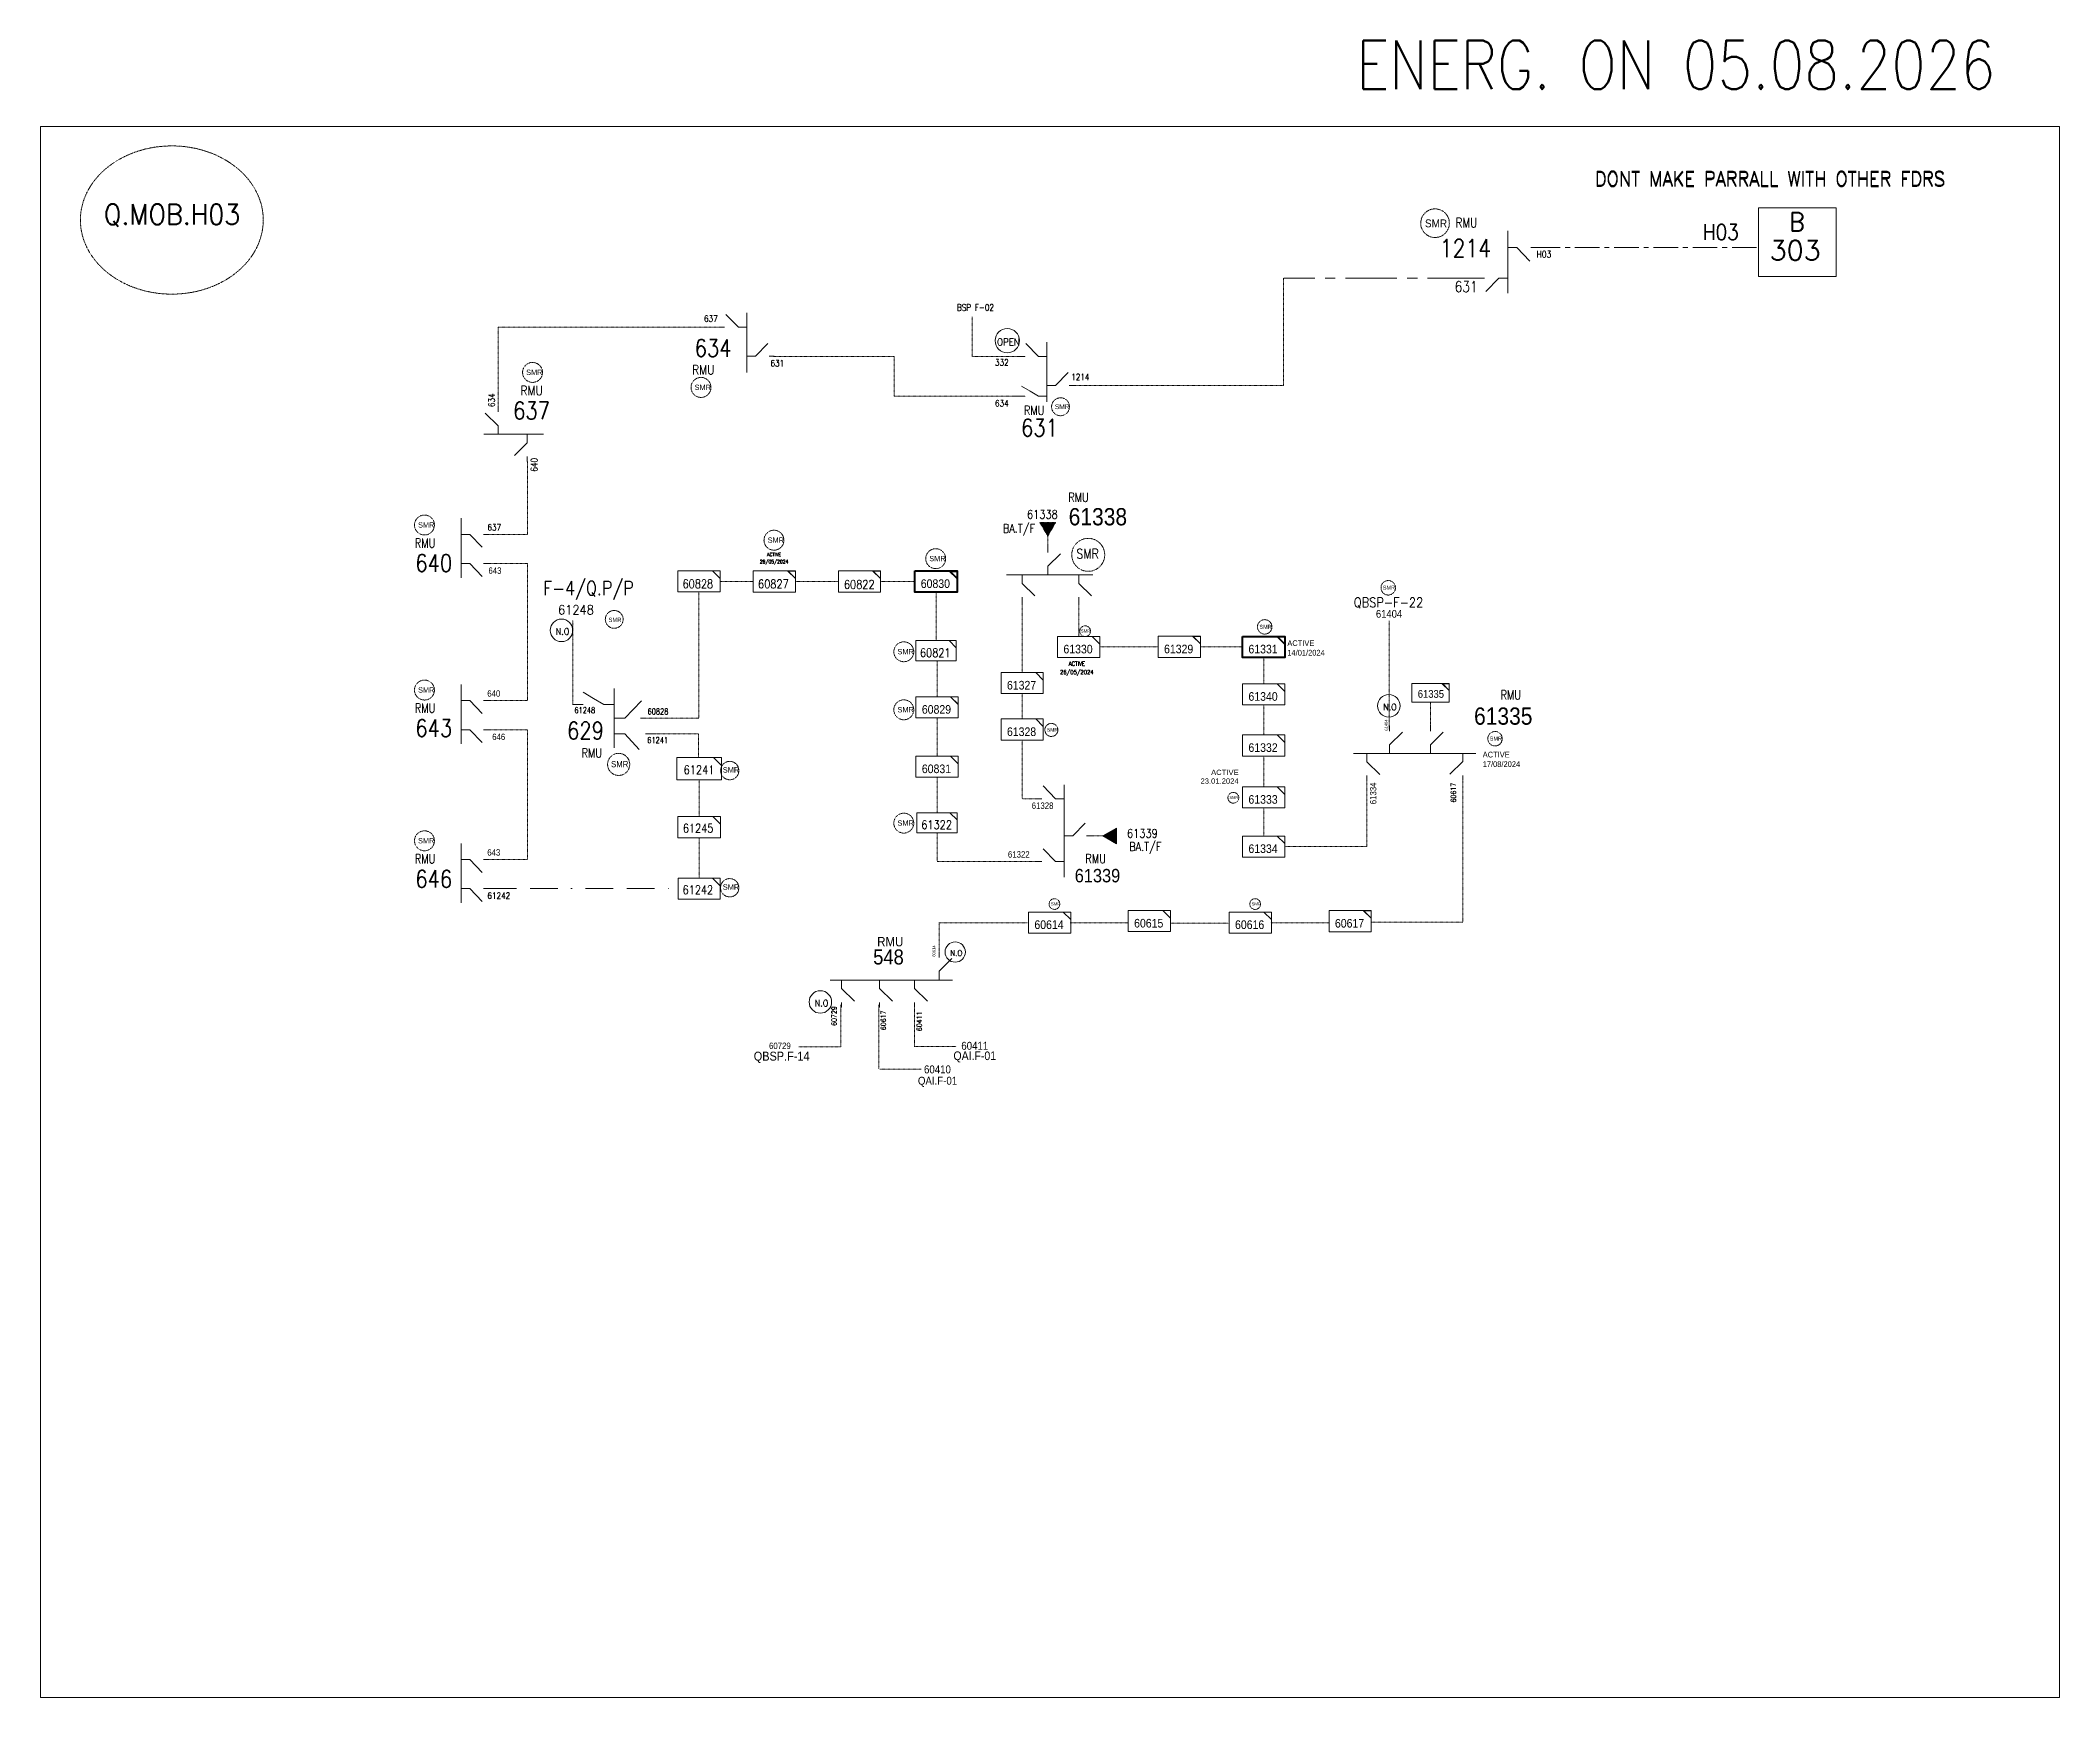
# Model space of a CAD drawing. Header units: metres. Extents: x 65984 to 144644, y -19036 to 23726.
# Drawn here: x 90215 to 92260, y 13577 to 15256 of the extents above; entities that cross this region are included whole.
import ezdxf
from ezdxf.enums import TextEntityAlignment as Align

# ---------------------------------------------------------------- set-up
doc = ezdxf.new("R2010")
doc.units = ezdxf.units.M
doc.header["$MEASUREMENT"] = 0
for name, pattern in [('( Border )', [1.75, 0.5, -0.25, 0.5, -0.25, 0, -0.25]), ('( Center )', [2, 1.25, -0.25, 0.25, -0.25]), ('DGN Style 3', [0.013877, 0, -0.013877])]:
    doc.linetypes.add(name, pattern=pattern)
doc.layers.get('0').update_dxf_attribs({"color": 95, "lineweight": 40})
for name, color, linetype, lineweight in [('d_eos', 111, 'Continuous', 40), ('d_tf', 1, 'Continuous', 40), ('d_tf no', 6, 'Continuous', 40), ('d_ug cable', 95, 'Continuous', 40), ('d_village name', 7, 'Continuous', 40), ('FDR  1  16', 234, 'Continuous', 40), ('fedr no', 95, 'Continuous', 40), ('GRID STATION  04', 7, 'Continuous', 40), ('Level 37', 7, 'Continuous', 0), ('O H MAIN FEEDER', 4, 'Continuous', 100), ('SW N O', 114, 'Continuous', 30)]:
    doc.layers.add(name, color=color, linetype=linetype, lineweight=lineweight)
doc.styles.add('NASKHF', font='naskhf.shx', dxfattribs={"height": 8})
doc.styles.get("Standard").update_dxf_attribs({"font": 'txt.shx'})
doc.styles.add('Style-msdefault', font='msdefault.shx')
doc.styles.add('Style-simplex', font='simplex.shx')
doc.styles.add('Style-STANDARD', font='STANDARD.shx')

msp = doc.modelspace()

# ---------------------------------------------------------------- texts
at = {"color": 4, "insert": (91428.6, 14503.3), "char_height": 5.285, "attachment_point": 9}
msp.add_mtext('\\FENGINEERING;\\H1x;\\W1.09375;ACTIVE\\P23.01.2024', dxfattribs=at)
at = {"layer": 'd_tf no', "color": 1, "linetype": 'Continuous', "lineweight": 40, "style": 'Style-msdefault', "width": 0.945946}
for height, p in [(7.96, (91617.3, 15075)), (5.42, (90706.9, 14922.8)), (5.42, (90877.5, 14907.6)), (4.88, (91242.4, 14887.7)), (5.42, (90597.4, 14768.2)), (5.42, (90951.5, 14752.8)), (5.42, (91115.2, 14734.1)), (4.08, (91574.6, 14704)), (4.3, (90790.3, 14671.5)), (3.15, (91268.7, 14659.6)), (4.08, (91449.6, 14664.3)), (5.42, (91083, 14639.8)), (5.42, (90597.4, 14601)), (5.42, (91083, 14581)), (3.67, (91234.3, 14559.8)), (4.08, (91682.9, 14551.1)), (6.24, (90792.9, 14526.3)), (2.93, (91419.3, 14490.7)), (5.42, (91083, 14466.2)), (5.42, (90597.4, 14448.3)), (3.15, (91238.5, 14383.1)), (3.15, (91441.7, 14383.1))]:
    msp.add_text('SMR', height=height, dxfattribs=at).set_placement(p, align=Align.TOP_LEFT)
at = {"layer": 'd_tf no', "color": 222, "linetype": 'Continuous', "lineweight": 13, "ltscale": 0.956594, "true_color": 0xc71585, "width": 0.909091}
for s, style, p in [('BA.T/F', 'Style-STANDARD', (91206, 14762)), ('61338', 'Style-STANDARD', (91229.8, 14776.2)), ('60828', 'Style-STANDARD', (90880.8, 14705.8)), ('60822', 'Style-STANDARD', (91044.3, 14705.2)), ('61329', 'Style-msdefault', (91367.8, 14639.8)), ('61327', 'Style-msdefault', (91208.7, 14603.1)), ('61340', 'Style-msdefault', (91453.3, 14591.7)), ('61332', 'Style-msdefault', (91453.3, 14539.9)), ('60831', 'Style-msdefault', (91122.5, 14518.4)), ('61245', 'Style-STANDARD', (90881.1, 14458.2)), ('61339', 'Style-STANDARD', (91331.1, 14453)), ('61334', 'Style-msdefault', (91453.3, 14437.5)), ('60615', 'Style-msdefault', (91337.5, 14362)), ('60617', 'Style-msdefault', (91540.9, 14361.9))]:
    msp.add_text(s, height=8.75, dxfattribs=dict(at, style=style)).set_placement(p, align=Align.MIDDLE_CENTER)
at = {"layer": 'd_tf no', "color": 2, "linetype": 'Continuous', "lineweight": 13, "ltscale": 0.956594, "width": 0.909091}
for s, style, p in [('60827', 'Style-STANDARD', (90957.3, 14705.7)), ('61330', 'Style-msdefault', (91265.9, 14639.7)), ('60821', 'Style-STANDARD', (91121.3, 14636)), ('60829', 'Style-msdefault', (91122.5, 14578.6)), ('61328', 'Style-msdefault', (91208.7, 14556)), ('61241', 'Style-STANDARD', (90882, 14517.4)), ('61322', 'Style-STANDARD', (91122.7, 14461.8)), ('61242', 'Style-STANDARD', (90880.8, 14395.8))]:
    msp.add_text(s, height=8.75, dxfattribs=dict(at, style=style)).set_placement(p, align=Align.MIDDLE_CENTER)
at = {"layer": 'd_tf no', "color": 2, "linetype": 'Continuous', "lineweight": 40, "ltscale": 0.956594, "style": 'Style-msdefault', "width": 0.909091}
msp.add_text('60830', height=8.75, dxfattribs=at).set_placement((91121.4, 14706), align=Align.MIDDLE_CENTER)
at = {"layer": 'd_tf no', "color": 2, "linetype": 'Continuous', "lineweight": 13, "ltscale": 1.376067, "style": 'Style-msdefault', "width": 0.909091}
for s, p in [('61404', (91580.9, 14675.4)), ('61335', (91623.3, 14594.3))]:
    msp.add_text(s, height=7.86, dxfattribs=at).set_placement(p, align=Align.MIDDLE_CENTER)
at = {"layer": 'd_tf no', "color": 121, "linetype": 'Continuous', "lineweight": 40, "style": 'Style-msdefault', "width": 0.909091}
msp.add_text('61331', height=8.75, dxfattribs=at).set_placement((91453.3, 14639.7), align=Align.MIDDLE_CENTER)
at = {"layer": 'd_tf no', "color": 7, "linetype": 'Continuous', "lineweight": 13, "ltscale": 1.0033, "width": 0.909091}
for s, style, p in [('60617', 'Style-STANDARD', (91646.1, 14494.3)), ('60729', 'Style-simplex', (91018.8, 14267.9)), ('60617', 'Style-STANDARD', (91068.7, 14263.6)), ('60411', 'Style-simplex', (91105.1, 14262.6))]:
    msp.add_text(s, height=5.13, rotation=90, dxfattribs=dict(at, style=style)).set_placement(p, align=Align.MIDDLE_CENTER)
at = {"layer": 'd_tf no', "color": 121, "linetype": 'Continuous', "lineweight": 13, "ltscale": 0.956594, "style": 'Style-msdefault', "width": 0.909091}
for s, p in [('61333', (91453.3, 14487.4)), ('60614', (91236.5, 14360.5)), ('60616', (91439.7, 14360.5))]:
    msp.add_text(s, height=8.75, dxfattribs=at).set_placement(p, align=Align.MIDDLE_CENTER)
at = {"layer": 'd_tf no', "color": 220, "linetype": 'Continuous', "lineweight": 13, "ltscale": 0.956594, "style": 'Style-STANDARD', "width": 0.909091}
msp.add_text('BA.T/F', height=8.75, dxfattribs=at).set_placement((91334, 14439.6), align=Align.MIDDLE_CENTER)
at = {"layer": 'd_tf no', "color": 2, "linetype": 'Continuous', "lineweight": 13, "ltscale": 1.652603, "style": 'Style-msdefault', "width": 0.909091}
msp.add_text('RMU', height=9.55, dxfattribs=at).set_placement((91075.7, 14343.3), align=Align.MIDDLE_CENTER)
at = {"layer": 'd_tf no', "color": 2, "linetype": 'Continuous', "lineweight": 13, "ltscale": 2.203275, "style": 'Style-msdefault', "width": 0.909091}
msp.add_text('548', height=15.28, dxfattribs=at).set_placement((91073.9, 14327.8), align=Align.MIDDLE_CENTER)
at = {"layer": 'd_tf no', "color": 111, "linetype": 'Continuous', "lineweight": 13, "ltscale": 0.956594, "attachment_point": 5, "line_spacing_factor": 1.2, "style": 'Style-STANDARD'}
for insert, char_height in [((90958, 14731.3), 3.637), ((91264.7, 14619.9), 4.282)]:
    msp.add_mtext('\\H1x;\\W0.909091;ACTIVE\\P26/05/2024', dxfattribs=dict(at, insert=insert, char_height=char_height))
at = {"layer": 'd_tf no', "color": 1, "linetype": 'Continuous', "lineweight": 40, "ltscale": 2.095925, "insert": (91275.6, 14736.3), "char_height": 9.839, "width": 24.704, "attachment_point": 5, "line_spacing_factor": 1.2, "style": 'Style-STANDARD'}
msp.add_mtext('\\H1x;\\W0.909091;SMR\\P', dxfattribs=at)
at = {"layer": 'd_tf no', "color": 121, "linetype": 'Continuous', "lineweight": 40, "char_height": 5.798, "attachment_point": 1, "style": 'NASKHF'}
for s, insert in [('\\Fmsdefault;\\H1x;\\W0.945946;ACTIVE\\P14/01/2024', (91477.9, 14648.6)), ('\\Fmsdefault;\\H1x;\\W0.945946;ACTIVE\\P17/08/2024', (91675.8, 14535.7))]:
    msp.add_mtext(s, dxfattribs=dict(at, insert=insert))
at = {"layer": 'd_tf no', "color": 2, "lineweight": 13, "char_height": 5.555, "attachment_point": 1, "style": 'NASKHF'}
for insert in [(90906.1, 14520.1), (90906.1, 14401.4)]:
    msp.add_mtext('\\Fmsdefault;\\H1x;\\W0.925;SMR\\P', dxfattribs=dict(at, insert=insert))
at = {"layer": 'fedr no', "color": 2, "linetype": 'Continuous', "lineweight": 13, "char_height": 18.308, "attachment_point": 5, "style": 'Style-STANDARD'}
for insert in [(91966.7, 15116.7), (91966.7, 15116.1), (91966.7, 15115.5)]:
    msp.add_mtext('\\H0.792701x;DONT MAKE PARRALL WITH OTHER FDRS', dxfattribs=dict(at, insert=insert))
at = {"layer": 'fedr no', "color": 6, "linetype": 'Continuous', "lineweight": 13, "insert": (90348.2, 15079.1), "char_height": 20.69, "attachment_point": 5, "style": 'Style-STANDARD'}
msp.add_mtext('Q.MOB.H03', dxfattribs=at)
at = {"layer": 'GRID STATION  04', "color": 231, "linetype": 'Continuous', "lineweight": 13, "ltscale": 1.981711, "style": 'Style-STANDARD'}
msp.add_text('B', height=19, dxfattribs=at).set_placement((91994, 15072.5), align=Align.MIDDLE_CENTER)
at = {"layer": 'GRID STATION  04', "color": 7, "linetype": 'Continuous', "lineweight": 13, "ltscale": 1.24856, "style": 'Style-simplex', "width": 0.866667}
msp.add_text('H03', height=15.75, dxfattribs=at).set_placement((91917, 15062.2), align=Align.MIDDLE_CENTER)
at = {"layer": 'GRID STATION  04', "color": 231, "linetype": 'Continuous', "lineweight": 13, "ltscale": 1.779502, "style": 'Style-simplex'}
msp.add_text('303', height=20.08, dxfattribs=at).set_placement((91992.3, 15043.7), align=Align.MIDDLE_CENTER)
at = {"layer": 'GRID STATION  04', "color": 6, "linetype": 'Continuous', "lineweight": 13, "ltscale": 1.568087, "style": 'Style-simplex', "width": 0.866667}
msp.add_text('QBSP-F-22', height=9.75, dxfattribs=at).set_placement((91580.4, 14687), align=Align.MIDDLE_CENTER)
at = {"layer": 'Level 37', "color": 2, "linetype": 'Continuous', "lineweight": 13, "style": 'Style-STANDARD'}
for s, height, width, p in [('RMU', 9.73, 0.854701, (91659.3, 15071.7)), ('1214', 18.3, 0.909091, (91658.3, 15045.8))]:
    msp.add_text(s, height=height, dxfattribs=dict(at, width=width)).set_placement(p, align=Align.MIDDLE_CENTER)
at = {"layer": 'Level 37', "color": 7, "linetype": 'Continuous', "lineweight": 13, "style": 'Style-STANDARD', "width": 0.909091}
msp.add_text('H03', height=6.8, dxfattribs=at).set_placement((91737.8, 15039.7), align=Align.MIDDLE_CENTER)
at = {"layer": 'Level 37', "color": 7, "linetype": 'Continuous', "lineweight": 13, "ltscale": 0.972994, "style": 'Style-STANDARD', "width": 0.909091}
msp.add_text('631', height=10.9, dxfattribs=at).set_placement((91659, 15006.9), align=Align.MIDDLE_CENTER)
at = {"layer": 'Level 37', "color": 7, "linetype": 'Continuous', "lineweight": 13, "ltscale": 0.956594}
for s, height, style, width, p in [('637', 6.5, 'Style-STANDARD', 0.909091, (90894, 14974.5)), ('631', 6.5, 'Style-STANDARD', 0.909091, (90961.3, 14929.3)), ('332', 6.5, 'Style-STANDARD', 0.909091, (91188.7, 14930.1)), ('1214', 6.5, 'Style-STANDARD', 0.909091, (91268.2, 14915.4)), ('634', 6.5, 'Style-STANDARD', 0.909091, (91188.7, 14888.7)), ('637', 6.5, 'Style-STANDARD', 0.909091, (90674.6, 14763)), ('643', 6.5, 'Style-msdefault', 0.909091, (90675.3, 14719.2)), ('RMU', 9.31, 'Style-STANDARD', 0.854701, (91704.2, 14593.3)), ('646', 6.5, 'Style-msdefault', 0.909091, (90679.1, 14550.8)), ('61241', 5.92, 'Style-STANDARD', 0.909091, (90840.1, 14547.5)), ('643', 6.5, 'Style-msdefault', 0.909091, (90674.1, 14433.7)), ('61322', 6.5, 'Style-msdefault', 0.909091, (91205.9, 14431.7)), ('RMU', 9.31, 'Style-STANDARD', 0.854701, (91283.7, 14427.4)), ('61339', 13.61, 'Style-msdefault', 0.909091, (91285.6, 14410.2)), ('61242', 6.5, 'Style-STANDARD', 0.909091, (90679.2, 14389.9))]:
    msp.add_text(s, height=height, dxfattribs=dict(at, style=style, width=width)).set_placement(p, align=Align.MIDDLE_CENTER)
at = {"layer": 'Level 37', "color": 55, "linetype": 'Continuous', "lineweight": 13, "ltscale": 0.956594, "style": 'Style-STANDARD', "width": 0.909091}
msp.add_text('BSP F-02', height=6.5, dxfattribs=at).set_placement((91162, 14985.8), align=Align.MIDDLE_CENTER)
at = {"layer": 'Level 37', "color": 2, "linetype": 'Continuous', "lineweight": 13, "ltscale": 0.956594}
for s, height, style, width, p in [('634', 17.5, 'Style-STANDARD', 0.909091, (90896.2, 14944.7)), ('RMU', 9.31, 'Style-simplex', 0.854701, (90886.4, 14922.7)), ('637', 17.5, 'Style-STANDARD', 0.909091, (90712.4, 14881.4)), ('RMU', 9.31, 'Style-simplex', 0.854701, (90712.5, 14901.6)), ('631', 17.5, 'Style-STANDARD', 0.909091, (91226.9, 14863.9)), ('RMU', 9.31, 'Style-STANDARD', 0.854701, (91221.5, 14881.6)), ('RMU', 9.31, 'Style-STANDARD', 0.854701, (91266.4, 14793.4)), ('61338', 17.5, 'Style-msdefault', 0.909091, (91286, 14773.8)), ('RMU', 9.31, 'Style-STANDARD', 0.854701, (90604.5, 14747.1)), ('640', 17.5, 'Style-STANDARD', 0.909091, (90613.3, 14726.8)), ('RMU', 9.31, 'Style-STANDARD', 0.854701, (90604.5, 14579.9)), ('643', 17.5, 'Style-STANDARD', 0.909091, (90613.3, 14559.6)), ('629', 17.5, 'Style-STANDARD', 0.909091, (90767, 14557.2)), ('61248', 5.92, 'Style-STANDARD', 0.909091, (90766.3, 14577.8)), ('61335', 17.5, 'Style-msdefault', 0.909091, (91696.6, 14571.8)), ('RMU', 9.31, 'Style-STANDARD', 0.854701, (90773.4, 14534.4)), ('RMU', 9.31, 'Style-STANDARD', 0.854701, (90604.5, 14427.2)), ('646', 17.5, 'Style-STANDARD', 0.909091, (90613.3, 14406.9)), ('60729', 6.5, 'Style-msdefault', 0.909091, (90963.9, 14237.8))]:
    msp.add_text(s, height=height, dxfattribs=dict(at, style=style, width=width)).set_placement(p, align=Align.MIDDLE_CENTER)
at = {"layer": 'Level 37', "color": 7, "linetype": 'Continuous', "lineweight": 13, "ltscale": 0.956594, "width": 0.909091}
for s, rotation, style, p in [('634', 90, 'Style-STANDARD', (90671.9, 14891.8)), ('640', 90, 'Style-STANDARD', (90715, 14826.4)), ('640', 359.9925, 'Style-msdefault', (90674.1, 14594.7)), ('61334', 90, 'Style-msdefault', (91564.8, 14493.5))]:
    msp.add_text(s, height=6.5, rotation=rotation, dxfattribs=dict(at, style=style)).set_placement(p, align=Align.MIDDLE_CENTER)
at = {"layer": 'Level 37', "color": 2, "linetype": 'Continuous', "lineweight": 13, "ltscale": 1.323231, "style": 'Style-simplex', "width": 0.909091}
msp.add_text('61248', height=9.32, dxfattribs=at).set_placement((90757.3, 14679.5), align=Align.MIDDLE_CENTER)
at = {"layer": 'Level 37', "color": 7, "linetype": 'Continuous', "lineweight": 13, "ltscale": 0.860934, "style": 'Style-msdefault', "width": 0.909091}
for s, p in [('61404', (91578.1, 14562.7)), ('60614', (91119.9, 14333.8))]:
    msp.add_text(s, height=3, rotation=90, dxfattribs=at).set_placement(p, align=Align.MIDDLE_CENTER)
at = {"layer": 'Level 37', "color": 211, "linetype": 'Continuous', "lineweight": 13, "ltscale": 1.108737, "style": 'Style-msdefault', "width": 0.909091}
for s, p in [('60411', (91161.3, 14237.8)), ('60410', (91123.5, 14213.9))]:
    msp.add_text(s, height=8.06, dxfattribs=at).set_placement(p, align=Align.MIDDLE_CENTER)
at = {"layer": 'Level 37', "color": 6, "linetype": 'Continuous', "lineweight": 13, "ltscale": 1.328981, "style": 'Style-msdefault', "width": 0.909091}
msp.add_text('QBSP.F-14', height=9.09, dxfattribs=at).set_placement((90965.7, 14227.3), align=Align.MIDDLE_CENTER)
at = {"layer": 'Level 37', "color": 6, "linetype": 'Continuous', "lineweight": 13, "ltscale": 1.26816, "style": 'Style-msdefault', "width": 0.909091}
msp.add_text('QAI.F-01', height=8.76, dxfattribs=at).set_placement((91161.3, 14227.7), align=Align.MIDDLE_CENTER)
at = {"layer": 'Level 37', "color": 6, "linetype": 'Continuous', "lineweight": 13, "ltscale": 1.189117, "style": 'Style-msdefault', "width": 0.909091}
msp.add_text('QAI.F-01', height=8.06, dxfattribs=at).set_placement((91123.6, 14202.4), align=Align.MIDDLE_CENTER)
at = {"layer": 'Level 37', "color": 1, "linetype": 'Continuous', "lineweight": 13, "ltscale": 3.313648, "insert": (91871.4, 15231.6), "char_height": 49.547, "attachment_point": 5, "line_spacing_factor": 0.6, "style": 'Style-STANDARD'}
msp.add_mtext('\\H1x;\\W0.909091;ENERG. ON 05.08.2026', dxfattribs=at)
at = {"layer": 'Level 37', "color": 6, "linetype": 'Continuous', "lineweight": 13, "ltscale": 1.176819, "insert": (90770, 14699), "char_height": 14.208, "attachment_point": 5, "line_spacing_factor": 1.2, "style": 'Style-STANDARD'}
msp.add_mtext('\\H1x;\\W0.909091;F-4/Q.P/P', dxfattribs=at)
at = {"layer": 'Level 37', "color": 7, "linetype": 'Continuous', "lineweight": 13, "ltscale": 0.956594, "attachment_point": 5, "line_spacing_factor": 1.2, "style": 'Style-STANDARD'}
for s, insert, char_height in [('\\H1x;\\W0.909091;60828\\P', (90840.4, 14576.5), 5.918), ('\\Fmsdefault;\\H1x;\\W0.909091;61328\\P', (91230, 14481), 6.504)]:
    msp.add_mtext(s, dxfattribs=dict(at, insert=insert, char_height=char_height))

# ---------------------------------------------------------------- blocks, each defined once
blk = doc.blocks.new('*U1292')
at = {"layer": 'd_eos', "color": 2, "linetype": 'Continuous', "lineweight": 13, "ltscale": 1.243946}
for p, q in [((0, -16.2), (0, 16.2)), ((-12.1, 7.4), (-14.9, 7.4)), ((-4.7, 7.4), (-11.5, 0.4)), ((0, 7.4), (-4.7, 7.4)), ((0, -8.4), (4.6, -8.4)), ((4.6, -8.4), (11.4, -15.4)), ((12.1, -8.4), (14.9, -8.4))]:
    blk.add_line(p, q, dxfattribs=at)
blk = doc.blocks.new('TF_1_3')
at = {"layer": 'd_village name', "color": 0, "linetype": 'Continuous', "lineweight": -2, "ltscale": 500}
blk.add_line((3150, 2475), (4950, 675), dxfattribs=at)
blk.add_3dface([(-5050, 2475), (4950, 2475), (4950, -2525), (-5050, -2525)], dxfattribs=at)
blk = doc.blocks.new('TRANS_2_2')
at = {"color": 0, "linetype": 'Continuous', "lineweight": -2, "ltscale": 500, "flags": 128}
blk.add_lwpolyline([(8668600, 4991700), (8668600, -5008300), (9500, -8300)], close=True, dxfattribs=at)
at = {"color": 0, "linetype": 'Continuous', "lineweight": -2, "ltscale": 500}
blk.add_solid([(8668600, 4991700), (8668600, -5008300), (9500, -8300)], dxfattribs=at)
blk = doc.blocks.new('TRANS_2_3')
at = {"color": 0, "linetype": 'ByBlock', "lineweight": -2, "ltscale": 500, "flags": 128}
blk.add_lwpolyline([(8668600, 4991700), (8668600, -5008300), (9500, -8300)], close=True, dxfattribs=at)
at = {"color": 0, "linetype": 'ByBlock', "lineweight": -2, "ltscale": 500}
blk.add_solid([(8668600, 4991700), (8668600, -5008300), (9500, -8300)], dxfattribs=at)
blk = doc.blocks.new('*U4371')
at = {"layer": 'd_eos', "color": 2, "linetype": 'Continuous', "lineweight": 13, "ltscale": 1.189951}
for p, q in [((0, -16.2), (0, 16.2)), ((-12.1, 7.4), (-14.9, 7.4)), ((-4.7, 7.4), (-11.5, 0.4)), ((0, 7.4), (-4.7, 7.4)), ((0, -8.4), (4.6, -8.4)), ((4.6, -8.4), (11.4, -15.4)), ((12.1, -8.4), (14.9, -8.4))]:
    blk.add_line(p, q, dxfattribs=at)
blk = doc.blocks.new('*U4372')
at = {"layer": 'd_eos', "color": 2, "linetype": 'Continuous', "lineweight": 13, "ltscale": 1.189951}
for p, q in [((0, -16.2), (0, 16.2)), ((-12.1, 7.4), (-14.9, 7.4)), ((-4.7, 7.4), (-11.5, 0.4)), ((0, 7.4), (-4.7, 7.4)), ((0, -8.4), (4.6, -8.4)), ((4.6, -8.4), (11.4, -15.4)), ((12.1, -8.4), (14.9, -8.4))]:
    blk.add_line(p, q, dxfattribs=at)
blk = doc.blocks.new('TF_1_4')
at = {"color": 0, "linetype": 'ByBlock', "lineweight": -2, "ltscale": 500}
blk.add_line((3150, 2475), (4950, 675), dxfattribs=at)
blk.add_3dface([(-5050, 2475), (4950, 2475), (4950, -2525), (-5050, -2525)], dxfattribs=at)
blk = doc.blocks.new('*U4373')
at = {"color": 2, "linetype": 'Continuous', "lineweight": 13, "ltscale": 1.063067, "flags": 128}
blk.add_lwpolyline([(18.3, 14.3), (28.6, 14.3), (28.6, 4)], close=True, dxfattribs=at)
at = {"color": 2, "linetype": 'Continuous', "lineweight": 13, "ltscale": 1.063067, "xscale": 0.005719999999999998, "yscale": 0.005719999999999998, "zscale": 0.00608400208408108}
blk.add_blockref('TF_1_4', (0.3, 0.2), dxfattribs=at)
blk = doc.blocks.new('*U4374')
at = {"color": 222, "linetype": 'Continuous', "lineweight": 13, "ltscale": 1.063067, "flags": 128}
blk.add_lwpolyline([(18.3, 14.3), (28.6, 14.3), (28.6, 4)], close=True, dxfattribs=at)
at = {"color": 222, "linetype": 'Continuous', "lineweight": 13, "ltscale": 1.063067, "xscale": 0.005719999999999998, "yscale": 0.005719999999999998, "zscale": 0.00608400208408108}
blk.add_blockref('TF_1_4', (0.3, 0.2), dxfattribs=at)
blk = doc.blocks.new('*U3887')
at = {"layer": 'd_tf no', "color": 2, "linetype": 'Continuous', "lineweight": 40, "flags": 128}
blk.add_lwpolyline([(18.3, 14.3), (28.6, 14.3), (28.6, 4)], close=True, dxfattribs=at)
at = {"layer": 'd_tf no', "color": 2, "linetype": 'Continuous', "lineweight": 40, "xscale": 0.005720000000000002, "yscale": 0.005720000000000002, "zscale": 0.006084002084081081}
blk.add_blockref('TF_1_4', (0.3, 0.2), dxfattribs=at)
blk = doc.blocks.new('*U4375')
at = {"color": 2, "linetype": 'Continuous', "lineweight": 13, "ltscale": 0.773922, "flags": 128}
blk.add_lwpolyline([(18.3, 14.3), (28.6, 14.3), (28.6, 4)], close=True, dxfattribs=at)
at = {"color": 2, "linetype": 'Continuous', "lineweight": 13, "ltscale": 0.773922, "xscale": 0.005720000000000002, "yscale": 0.005720000000000002, "zscale": 0.00318186027515727}
blk.add_blockref('TF_1_4', (0.3, 0.2), dxfattribs=at)
blk = doc.blocks.new('*U4376')
at = {"layer": 'd_tf no', "color": 2, "linetype": 'Continuous', "lineweight": 40, "ltscale": 0.956594, "flags": 128}
blk.add_lwpolyline([(18.3, 14.3), (28.6, 14.3), (28.6, 4)], close=True, dxfattribs=at)
at = {"layer": 'd_tf no', "color": 2, "linetype": 'Continuous', "lineweight": 40, "ltscale": 0.956594, "xscale": 0.005719999999999998, "yscale": 0.005719999999999998, "zscale": 0.00608400208408108}
blk.add_blockref('TF_1_4', (0.3, 0.2), dxfattribs=at)
blk = doc.blocks.new('*U4377')
at = {"layer": 'SW N O', "color": 3, "lineweight": 13, "ltscale": 0.426762}
blk.add_circle((0, 0), 16.8, dxfattribs=at)
at = {"layer": 'SW N O', "color": 3, "lineweight": 13, "insert": (1.7, -1.8), "char_height": 9.6, "attachment_point": 5, "line_spacing_factor": 0.6, "style": 'Style-STANDARD'}
blk.add_mtext('N.O', dxfattribs=at)
blk = doc.blocks.new('*U4351')
at = {"layer": 'SW N O', "color": 151, "lineweight": 13, "ltscale": 0.426762}
blk.add_circle((0, 0), 16.8, dxfattribs=at)
at = {"layer": 'SW N O', "color": 151, "lineweight": 13, "insert": (1.7, -1.8), "char_height": 9.6, "attachment_point": 5, "line_spacing_factor": 0.6, "style": 'Style-STANDARD'}
blk.add_mtext('OPEN', dxfattribs=at)

# ---------------------------------------------------------------- linework, layer by layer
at = {"color": 214, "linetype": 'DGN Style 3', "lineweight": 13}
msp.add_line((91474.1, 14906.7), (91474.1, 15015.6), dxfattribs=at)
at = {"color": 222, "linetype": 'DGN Style 3', "lineweight": 13, "true_color": 0xc71585}
for p, q in [((91158.6, 14976.4), (91158.6, 14936.2)), ((91079.7, 14936.2), (90957.3, 14936.2)), ((91079.7, 14936.2), (91079.7, 14896)), ((91212.7, 14936.2), (91158.8, 14936.2)), ((91212.7, 14896), (91079.7, 14896)), ((91474.1, 14906.7), (91261.2, 14906.7)), ((90903.3, 14708.2), (90936.9, 14708.2)), ((90979.7, 14708.1), (91023.1, 14708.1)), ((91100.7, 14708.1), (91065.9, 14708.1)), ((91266.6, 14652.5), (91266.6, 14687.2)), ((91123.1, 14591.5), (91123.1, 14627.8)), ((91287.9, 14641.9), (91346.8, 14641.9)), ((91389.8, 14641.9), (91432.6, 14641.9)), ((91454, 14604.5), (91454, 14631.2)), ((91209.3, 14568.9), (91209.3, 14594.5)), ((91454, 14583.1), (91454, 14552.7)), ((91123.1, 14531.2), (91123.1, 14570.1)), ((91454, 14531.3), (91454, 14500.3)), ((91123.1, 14473.9), (91123.1, 14509.8)), ((91655.5, 14362.7), (91655.5, 14507.8)), ((91454, 14450.3), (91454, 14478.9)), ((90882.2, 14407.7), (90882.2, 14448.6)), ((91125.2, 14362.6), (91125.2, 14331.5)), ((91214.7, 14362.5), (91125.5, 14362.5)), ((91316.7, 14362.5), (91257.9, 14362.5)), ((91418.3, 14362.2), (91359.5, 14362.2)), ((91519.9, 14362.5), (91461.1, 14362.5)), ((91655.5, 14362.9), (91563.5, 14362.9))]:
    msp.add_line(p, q, dxfattribs=at)
at = {"color": 7, "linetype": 'DGN Style 3', "lineweight": 13}
for p, q in [((91622.8, 14561.6), (91622.8, 14585.8)), ((91291, 14450.4), (91279.7, 14450.4))]:
    msp.add_line(p, q, dxfattribs=at)
at = {"color": 30, "linetype": 'DGN Style 3', "lineweight": 13}
for p in [(91025.6, 14279.2), (90983.2, 14236.8)]:
    msp.add_line(p, (91025.6, 14236.8), dxfattribs=at)
at = {"color": 21, "linetype": 'DGN Style 3', "lineweight": 13}
for p, q in [((91064.2, 14279.2), (91064.2, 14214.2)), ((91100.4, 14279.2), (91100.4, 14236.8)), ((91100.3, 14237), (91142.7, 14237)), ((91064.8, 14214.2), (91107.2, 14214.2))]:
    msp.add_line(p, q, dxfattribs=at)
at = {"color": 222, "linetype": 'DGN Style 3', "lineweight": 13, "true_color": 0xc71585, "flags": 128}
for points in [[(90902.6, 14965.8), (90678.5, 14965.8), (90678.5, 14885.2)], [(90708.1, 14829.8), (90708.1, 14755.9), (90669, 14755.9)], [(90669, 14726.4), (90708.1, 14726.4), (90708.1, 14587.5), (90666.3, 14587.5)], [(90828, 14569.6), (90881.9, 14569.6), (90881.9, 14697.5)], [(91122.1, 14648.4), (91122.1, 14697.4)], [(91209.3, 14615.9), (91209.3, 14687.2)], [(90669, 14558), (90708.1, 14558), (90708.1, 14426.6), (90669, 14426.6)], [(90838.3, 14553.9), (90881.5, 14553.9), (90881.5, 14529.9)], [(91209.3, 14547.5), (91209.3, 14488.1), (91224, 14488.1)], [(90882.2, 14470.1), (90882.2, 14507.2)], [(91475.3, 14439.6), (91558.5, 14439.6), (91558.5, 14506.2)], [(91123.1, 14453.4), (91123.1, 14424.4), (91224, 14424.4)]]:
    msp.add_lwpolyline(points, dxfattribs=at)
at = {"color": 5, "linetype": 'DGN Style 3', "lineweight": 13, "flags": 128}
msp.add_lwpolyline([(90754.1, 14584.1), (90754.1, 14669.1)], dxfattribs=at)
at = {"color": 30, "linetype": 'DGN Style 3', "lineweight": 13, "flags": 128}
msp.add_lwpolyline([(91581.1, 14558.5), (91581.1, 14668.4)], dxfattribs=at)
at = {"color": 222, "linetype": '( Border )', "lineweight": 13, "ltscale": 55.923921, "true_color": 0xc71585, "flags": 128}
msp.add_lwpolyline([(90669, 14397), (90860.9, 14397)], dxfattribs=at)
at = {"layer": 'd_eos', "color": 7, "linetype": 'Continuous', "lineweight": 13, "ltscale": 0.963861}
msp.add_line((91209.6, 14896), (91201.1, 14896), dxfattribs=at)
at = {"layer": 'd_eos', "color": 2, "linetype": 'Continuous', "lineweight": 13, "ltscale": 0.963861}
for p, q in [((91217.3, 14901), (91208.7, 14906.1)), ((91225.8, 14896), (91217.3, 14901)), ((91234.3, 14896), (91225.8, 14896))]:
    msp.add_line(p, q, dxfattribs=at)
at = {"layer": 'd_eos', "color": 2, "linetype": 'Continuous', "lineweight": 13, "ltscale": 1.189951}
for p, q in [((90641.2, 14711.9), (90641.2, 14772.2)), ((90641.2, 14755.9), (90649.8, 14755.9)), ((90649.8, 14755.9), (90662.5, 14742.9)), ((90663.7, 14755.9), (90669, 14755.9)), ((90641.2, 14726.4), (90649.8, 14726.4)), ((90649.8, 14726.4), (90662.5, 14713.3)), ((90663.7, 14726.4), (90669, 14726.4)), ((91235.2, 14737.5), (91235.2, 14742.8)), ((91235.2, 14723.7), (91248.3, 14736.3)), ((91281, 14715), (91193.6, 14715)), ((91209.3, 14715), (91209.3, 14706.3)), ((91209.3, 14706.3), (91222.3, 14693.7)), ((91235.2, 14715), (91235.2, 14723.7)), ((91266.6, 14715), (91266.6, 14706.3)), ((91266.6, 14706.3), (91279.6, 14693.7)), ((91209.3, 14692.4), (91209.3, 14687.2)), ((91266.6, 14692.4), (91266.6, 14687.2)), ((90764.5, 14583.5), (90754, 14583.5)), ((90775.1, 14589.7), (90764.5, 14596)), ((90785.6, 14583.5), (90775.1, 14589.7)), ((90796.1, 14583.5), (90785.6, 14583.5)), ((90796.2, 14539.5), (90796.1, 14599.8)), ((90806.7, 14569.6), (90823.7, 14587.3)), ((90806.7, 14569.6), (90796.1, 14569.6)), ((90828, 14569.6), (90822.6, 14569.6)), ((90796.1, 14553.9), (90806.7, 14553.9)), ((90806.7, 14553.9), (90821.2, 14538.1)), ((90827.7, 14553.9), (90838.3, 14553.9)), ((91125.1, 14327.4), (91125.1, 14332.7)), ((91125.2, 14313.5), (91138.2, 14326.2)), ((91138.6, 14304.3), (91014.9, 14304.3)), ((91026.3, 14304.3), (91026.3, 14295.7)), ((91064.7, 14304.3), (91064.7, 14295.7)), ((91100.2, 14304.3), (91100.2, 14295.7)), ((91125.2, 14304.8), (91125.2, 14313.5)), ((91026.3, 14295.7), (91039.4, 14283)), ((91026.3, 14281.8), (91026.3, 14276.5)), ((91064.7, 14295.7), (91077.8, 14283)), ((91064.7, 14281.8), (91064.7, 14276.5)), ((91100.2, 14295.7), (91113.3, 14283)), ((91100.2, 14281.8), (91100.2, 14276.5))]:
    msp.add_line(p, q, dxfattribs=at)
at = {"layer": 'd_eos', "color": 7, "linetype": 'Continuous', "lineweight": 13, "ltscale": 1.189951}
for p, q in [((90641.2, 14543.6), (90641.2, 14603.8)), ((90641.2, 14587.6), (90649.8, 14587.5)), ((90649.8, 14587.5), (90662.5, 14574.5)), ((90663.7, 14587.5), (90669, 14587.5)), ((90641.2, 14558), (90649.8, 14558)), ((90649.8, 14558), (90662.5, 14544.9)), ((90663.7, 14558), (90669, 14558)), ((91581.4, 14556.6), (91581.4, 14561.8)), ((91581.4, 14542.7), (91594.4, 14555.4)), ((91581.4, 14534), (91581.4, 14542.7)), ((91622.9, 14556.6), (91622.9, 14561.9)), ((91622.9, 14542.7), (91635.9, 14555.4)), ((91622.9, 14534.1), (91622.9, 14542.7)), ((91668.7, 14534), (91544.9, 14534)), ((91558.5, 14534), (91558.5, 14525.4)), ((91558.5, 14525.4), (91571.5, 14512.7)), ((91655.6, 14525.7), (91642.6, 14513)), ((91655.6, 14534.4), (91655.6, 14525.7)), ((91243.2, 14488.1), (91230.5, 14501.1)), ((91251.8, 14502.1), (91251.8, 14408.7)), ((91558.5, 14511.5), (91558.5, 14506.2)), ((91655.6, 14511.8), (91655.6, 14506.5)), ((91229.3, 14488.1), (91224, 14488.1)), ((91251.9, 14488.1), (91243.2, 14488.1)), ((91260.5, 14450.4), (91273.2, 14463.4)), ((90641.1, 14382.6), (90641.2, 14442.9)), ((91251.9, 14450.4), (91260.5, 14450.4)), ((91274.4, 14450.4), (91279.7, 14450.4)), ((90641.2, 14426.6), (90649.8, 14426.6)), ((90649.8, 14426.6), (90662.5, 14413.5)), ((90663.7, 14426.6), (90669, 14426.6)), ((91229.3, 14424.4), (91224, 14424.4)), ((91243.2, 14424.4), (91230.5, 14437.5)), ((91251.9, 14424.4), (91243.2, 14424.4)), ((90641.1, 14397), (90649.8, 14397)), ((90649.8, 14397), (90662.5, 14384)), ((90663.7, 14397), (90669, 14397))]:
    msp.add_line(p, q, dxfattribs=at)
at = {"layer": 'd_ug cable', "color": 234, "linetype": 'DGN Style 3', "lineweight": 13}
msp.add_line((91235.2, 14754.1), (91235.2, 14742.8), dxfattribs=at)
at = {"layer": 'd_ug cable', "color": 2, "linetype": 'DGN Style 3', "lineweight": 13}
for centre, radius in [((91627.5, 15071.2), 14.5), ((90713.4, 14920), 10.1), ((90884, 14904.8), 10.1), ((91248.2, 14885.2), 9.09), ((90603.9, 14765.4), 10.1), ((90957.9, 14750), 10.1), ((91276.2, 14735.2), 16.7), ((91121.7, 14731.3), 10.1), ((91580.1, 14701.8), 7.33), ((90796.1, 14669.8), 9.02), ((91455, 14662.2), 7.33), ((91089.4, 14637), 10.1), ((91273.1, 14657.8), 5.44), ((90603.9, 14598.2), 10.1), ((91089.4, 14578.2), 10.1), ((91238.9, 14557.8), 6.6), ((91688.3, 14548.9), 7.33), ((90800.6, 14522.9), 11.2), ((91423.2, 14489.1), 5.48), ((91089.4, 14463.4), 10.1), ((90603.9, 14445.5), 10.1), ((91242, 14381.4), 5.44), ((91445.3, 14381.4), 5.44)]:
    msp.add_circle(centre, radius, dxfattribs=at)
at = {"layer": 'd_ug cable', "color": 1, "linetype": 'DGN Style 3', "lineweight": 13}
for centre in [(90913.1, 14516.6), (90913.1, 14397.9)]:
    msp.add_circle(centre, 9.29, dxfattribs=at)
at = {"layer": 'FDR  1  16', "color": 231, "linetype": '( Center )', "lineweight": 13, "ltscale": 19.888516}
msp.add_line((91953.2, 15046.5), (91730.4, 15046.5), dxfattribs=at)
at = {"layer": 'FDR  1  16', "color": 214, "linetype": '( Center )', "lineweight": 13, "ltscale": 41.581946}
msp.add_line((91672, 15015.6), (91474.2, 15015.6), dxfattribs=at)
at = {"layer": 'fedr no', "color": 82, "linetype": 'DGN Style 3', "lineweight": 13, "true_color": 0x1dc70e}
msp.add_ellipse((90348, 15074.4), major_axis=(92.6, 0), ratio=0.810757, dxfattribs=at)
at = {"layer": 'GRID STATION  04', "color": 231, "linetype": 'Continuous', "lineweight": 13, "ltscale": 0.548923, "flags": 128}
msp.add_lwpolyline([(92033.8, 15086.8), (91955, 15086.8), (91955, 15017.2), (92033.8, 15017.2)], close=True, dxfattribs=at)
at = {"layer": 'O H MAIN FEEDER', "color": 140, "lineweight": 13, "ltscale": 0.498271, "flags": 128}
msp.add_lwpolyline([(90214.9, 15169.2), (92260.1, 15169.2), (92260.1, 13577.4), (90214.9, 13577.4)], close=True, dxfattribs=at)

# ---------------------------------------------------------------- block references
at = {"color": 222, "linetype": 'Continuous', "lineweight": 13, "ltscale": 1.063067, "true_color": 0xc71585, "xscale": 0.7479439362684227, "yscale": 0.7479439362684227, "zscale": 0.7479439362684227}
for p in [(90881.9, 14708.2), (91044.5, 14708.1), (91368.4, 14641.9), (91209.3, 14605.2), (91453.9, 14593.8), (91453.9, 14542), (91123.1, 14520.5), (91453.9, 14439.6), (91338.2, 14364.1), (91541.5, 14364)]:
    msp.add_blockref('*U4374', p, dxfattribs=at)
at = {"color": 2, "linetype": 'Continuous', "lineweight": 13, "ltscale": 1.063067}
for name, p, xscale, yscale, zscale in [('*U4373', (90958.3, 14708.1), 0.7479439362684227, 0.7479439362684227, 0.7479439362684227), ('*U4373', (91266.5, 14641.8), 0.7479439362684227, 0.7479439362684227, 0.7479439362684227), ('*U4373', (91123.1, 14580.7), 0.7479439362684227, 0.7479439362684227, 0.7479439362684227), ('*U4373', (91209.3, 14558.2), 0.7479439362684227, 0.7479439362684227, 0.7479439362684227), ('*U4373', (91453.9, 14489.5), 0.7479439362684227, 0.7479439362684227, 0.7479439362684227), ('TF_1_3', (91123.3, 14463.8), 0.004096243591220404, 0.004096243591220404, 0.00455049246703289), ('*U4373', (91237.1, 14362.6), 0.7479439362684227, 0.7479439362684227, 0.7479439362684227), ('*U4373', (91440.3, 14362.6), 0.7479439362684227, 0.7479439362684227, 0.7479439362684227)]:
    msp.add_blockref(name, p, dxfattribs=dict(at, xscale=xscale, yscale=yscale, zscale=zscale))
at = {"color": 2, "linetype": 'Continuous', "lineweight": 13, "ltscale": 1.06091, "xscale": 0.004093704860232895, "yscale": 0.004093704860232895, "zscale": 0.00455049246703289}
msp.add_blockref('TF_1_3', (91122.3, 14638.3), dxfattribs=at)
at = {"color": 2, "linetype": 'Continuous', "lineweight": 13, "ltscale": 0.773922, "xscale": 0.6604972420296381, "yscale": 0.6604972420296381, "zscale": 0.6604972420296381}
msp.add_blockref('*U4375', (91622.8, 14595.2), dxfattribs=at)
at = {"color": 2, "linetype": 'Continuous', "lineweight": 13, "ltscale": 1.137623, "xscale": 0.00455049246703289, "yscale": 0.00455049246703289, "zscale": 0.00455049246703289}
msp.add_blockref('TF_1_3', (90882.4, 14518.7), dxfattribs=at)
at = {"color": 222, "linetype": 'Continuous', "lineweight": 13, "ltscale": 1.097403, "true_color": 0xc71585, "xscale": 0.004309172028698106, "yscale": 0.004309172028698106, "zscale": 0.00455049246703289}
msp.add_blockref('TF_1_3', (90882.4, 14459.5), dxfattribs=at)
at = {"color": 2, "linetype": 'Continuous', "lineweight": 13, "ltscale": 1.087443, "xscale": 0.004249414496139889, "yscale": 0.004249414496139889, "zscale": 0.00455049246703289}
msp.add_blockref('TF_1_3', (90882.4, 14397.1), dxfattribs=at)
at = {"layer": 'd_eos', "color": 2, "linetype": 'Continuous', "lineweight": 13, "ltscale": 1.243946, "extrusion": (0, 0, -1), "xscale": 1.948717100000001, "yscale": 1.948717100000001, "zscale": 1.948717100000001}
msp.add_blockref('*U1292', (-91701.1, 15032), dxfattribs=at)
at = {"layer": 'd_eos', "color": 2, "linetype": 'Continuous', "lineweight": 13, "ltscale": 1.189951, "xscale": 1.864130695813981, "yscale": 1.864130695813981, "zscale": 1.864130695813981, "rotation": 180}
for name, p in [('*U4371', (90930.4, 14950.1)), ('*U4372', (91234.3, 14920.5))]:
    msp.add_blockref(name, p, dxfattribs=at)
at = {"layer": 'd_eos', "color": 2, "linetype": 'Continuous', "lineweight": 13, "ltscale": 1.189951, "extrusion": (0, 0, -1), "xscale": 1.864130695813981, "yscale": 1.864130695813981, "zscale": 1.864130695813981, "rotation": 90.00000000000007}
msp.add_blockref('*U4371', (-90694.2, 14857.4), dxfattribs=at)
at = {"layer": 'd_tf', "color": 222, "linetype": 'Continuous', "lineweight": 13, "ltscale": 0.795541, "true_color": 0xc71585, "xscale": 1.591081282179331e-06, "yscale": -1.591081282179331e-06, "zscale": 1.591081282179331e-06, "rotation": 359.9999999999999}
msp.add_blockref('TRANS_2_2', (91291, 14450.4), dxfattribs=at)
at = {"layer": 'd_tf no', "color": 2, "linetype": 'Continuous', "lineweight": 40, "ltscale": 0.956594, "xscale": 0.7479439362684227, "yscale": 0.7479439362684227, "zscale": 0.7479439362684227}
msp.add_blockref('*U4376', (91122.1, 14708.1), dxfattribs=at)
at = {"layer": 'd_tf no', "color": 2, "linetype": 'Continuous', "lineweight": 40, "xscale": 0.7479439362684227, "yscale": 0.7479439362684227, "zscale": 0.7479439362684227}
msp.add_blockref('*U3887', (91453.9, 14641.8), dxfattribs=at)
at = {"layer": 'd_ug cable', "color": 234, "linetype": 'DGN Style 3', "lineweight": 13, "xscale": 1.59108128217933e-06, "yscale": 1.59108128217933e-06, "zscale": 1.59108128217933e-06, "rotation": 90.00752403330958}
msp.add_blockref('TRANS_2_3', (91235.2, 14754.1), dxfattribs=at)
at = {"layer": 'SW N O', "color": 151, "lineweight": 13, "xscale": 0.733146729852863, "yscale": 0.733146729852863, "zscale": 0.733146729852863}
msp.add_blockref('*U4351', (91194.2, 14952.2), dxfattribs=at)
at = {"layer": 'SW N O', "color": 3, "lineweight": 13}
for p, xscale, yscale, zscale in [((90742.6, 14658.7), 0.6786032128904972, 0.6786032128904972, 0.6786032128904972), ((91580.7, 14582.2), 0.6786032128904972, 0.6786032128904972, 0.6786032128904972), ((91141.5, 14332.8), 0.6107428916014475, 0.6107428916014475, 0.6107428916014475), ((91004.9, 14282.2), 0.6786032128904972, 0.6786032128904972, 0.6786032128904972)]:
    msp.add_blockref('*U4377', p, dxfattribs=dict(at, xscale=xscale, yscale=yscale, zscale=zscale))

msp.set_redraw_order([(e.dxf.handle, doc.entitydb.next_handle()) for e in msp.query("TEXT MTEXT ATTDEF DIMENSION ARC_DIMENSION")])  # texts and dimensions are drawn at this point

doc.saveas('drawing.dxf')
